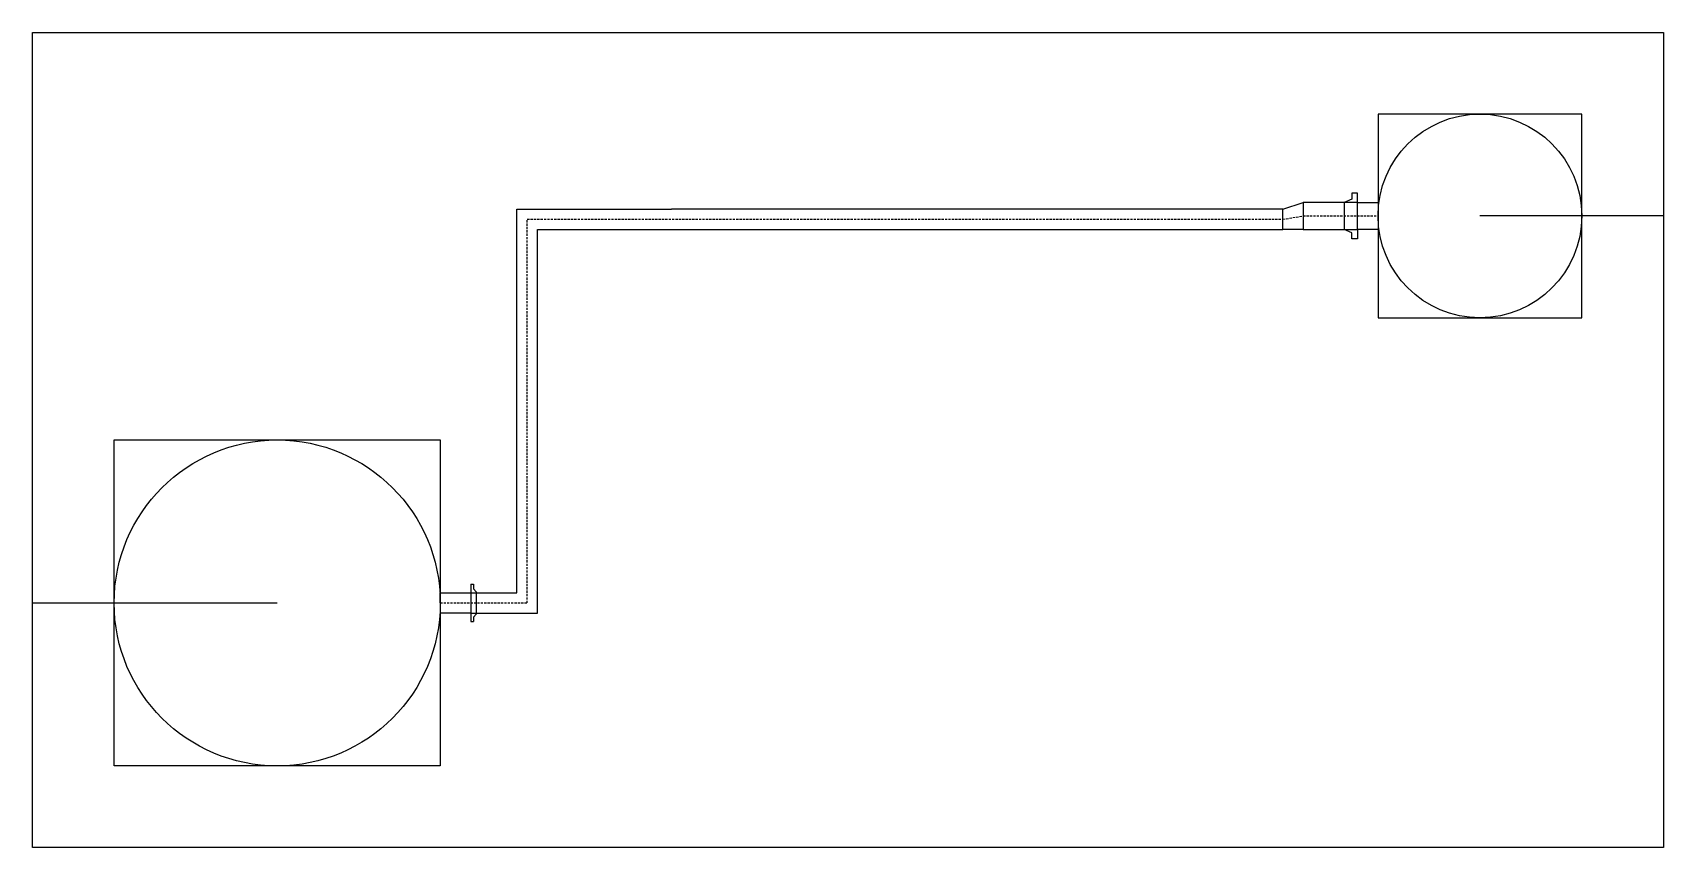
# Model space of a CAD drawing. Header units: inches. Extents: x 20 to 2655, y -196 to 325.
# Drawn here: x 2473.5 to 2654.9, y 197.4 to 288.2 of the extents above; entities that cross this region are included whole.
import ezdxf

# ---------------------------------------------------------------- set-up
doc = ezdxf.new("R2010")
doc.units = ezdxf.units.IN
doc.header["$MEASUREMENT"] = 0
doc.linetypes.add('HIDDEN', pattern=[0.375, 0.25, -0.125])
doc.layers.add('LAYER2', color=2, linetype='HIDDEN')

msp = doc.modelspace()

# ---------------------------------------------------------------- linework, layer by layer
for p, q in [((2473.45212, 197.44937), (2473.45212, 288.18512)), ((2473.45212, 288.18512), (2654.92362, 288.18512)), ((2654.92362, 288.18512), (2654.92362, 197.44937)), ((2654.92362, 288.18512), (2654.92362, 267.76958)), ((2645.85004, 279.11155), (2623.16611, 279.11155)), ((2623.16611, 279.11155), (2623.16611, 256.42761)), ((2645.85004, 267.76958), (2645.85004, 279.11155)), ((2612.58027, 268.52571), (2614.84866, 269.28184)), ((2619.38545, 269.28184), (2614.84866, 269.28184)), ((2614.84866, 269.28184), (2614.84866, 266.25732)), ((2614.84866, 269.28184), (2614.84866, 266.25732)), ((2620.2361, 269.641), (2619.38545, 269.28184)), ((2620.89771, 269.28184), (2619.38545, 269.28184)), ((2619.38545, 269.28184), (2619.38545, 266.25732)), ((2620.89771, 270.32152), (2620.2361, 270.32152)), ((2620.2361, 270.32152), (2620.2361, 269.641)), ((2620.89771, 269.28184), (2620.89771, 270.32152)), ((2620.89771, 266.25732), (2620.89771, 269.28184)), ((2620.89771, 269.28184), (2623.26738, 269.28184)), ((2620.89771, 266.25732), (2620.89771, 269.28184)), ((2527.3501, 225.8043), (2527.3501, 268.52571)), ((2527.3501, 268.52571), (2544.52846, 268.52571)), ((2612.58027, 268.52571), (2544.52846, 268.52571)), ((2612.58027, 266.25732), (2612.58027, 268.52571)), ((2623.16611, 267.76958), (2623.16611, 266.25732)), ((2623.16611, 267.76958), (2623.16611, 266.25732)), ((2654.92362, 267.76958), (2634.50808, 267.76958)), ((2645.85004, 256.42761), (2645.85004, 267.76958)), ((2529.6185, 223.5359), (2529.6185, 266.25732)), ((2529.6185, 266.25732), (2544.52846, 266.25732)), ((2544.52846, 266.25732), (2612.58027, 266.25732)), ((2614.84866, 266.25732), (2612.58027, 266.25732)), ((2614.84866, 266.25732), (2619.38545, 266.25732)), ((2619.38545, 266.25732), (2620.89771, 266.25732)), ((2620.2361, 265.89815), (2619.38545, 266.25732)), ((2620.2361, 265.21764), (2620.2361, 265.89815)), ((2620.89771, 265.21764), (2620.2361, 265.21764)), ((2623.16611, 266.25732), (2620.89771, 266.25732)), ((2620.89771, 266.25732), (2620.89771, 265.21764)), ((2623.16611, 256.42761), (2645.85004, 256.42761)), ((2482.5257, 206.52295), (2482.5257, 242.81725)), ((2482.5257, 242.81725), (2500.67285, 242.81725)), ((2500.67285, 242.81725), (2518.82, 242.81725)), ((2518.82, 242.81725), (2518.82, 206.52295)), ((2518.82, 224.6701), (2518.82, 225.8043)), ((2518.82, 225.8043), (2522.22259, 225.8043)), ((2522.22259, 226.74946), (2522.50614, 226.74946)), ((2522.22259, 226.74946), (2522.22259, 222.59074)), ((2522.22259, 225.8043), (2522.22259, 223.5359)), ((2522.22259, 225.8043), (2522.81332, 225.8043)), ((2522.50614, 226.74946), (2522.50614, 226.24787)), ((2522.81332, 225.92244), (2522.50614, 226.24787)), ((2522.81332, 225.92244), (2522.81332, 223.41776)), ((2522.81332, 225.8043), (2522.81332, 225.8043)), ((2522.81332, 225.8043), (2527.3501, 225.8043)), ((2473.45212, 197.44937), (2473.45212, 224.6701)), ((2473.45212, 224.6701), (2500.67285, 224.6701)), ((2522.22259, 223.5359), (2518.78452, 223.5359)), ((2522.22259, 223.5359), (2522.81332, 223.5359)), ((2522.81332, 223.41776), (2522.50614, 223.09233)), ((2522.81332, 223.5359), (2527.3501, 223.5359)), ((2527.3501, 223.5359), (2529.6185, 223.5359)), ((2522.22259, 222.59074), (2522.50614, 222.59074)), ((2522.50614, 223.09233), (2522.50614, 222.59074)), ((2518.82, 206.52295), (2482.5257, 206.52295)), ((2654.92362, 197.44937), (2473.45212, 197.44937))]:
    msp.add_line(p, q)
for centre, radius in [((2634.50808, 267.76958), 11.34197), ((2500.67285, 224.6701), 18.14715)]:
    msp.add_circle(centre, radius)
at = {"layer": 'LAYER2'}
for p, q in [((2528.4843, 224.6701), (2528.4843, 267.39151)), ((2528.4843, 267.39151), (2612.58027, 267.39151)), ((2612.58027, 267.39151), (2614.84866, 267.76958)), ((2614.84866, 267.76958), (2623.16611, 267.76958)), ((2518.82, 224.6701), (2528.4843, 224.6701))]:
    msp.add_line(p, q, dxfattribs=at)

doc.saveas('drawing.dxf')
